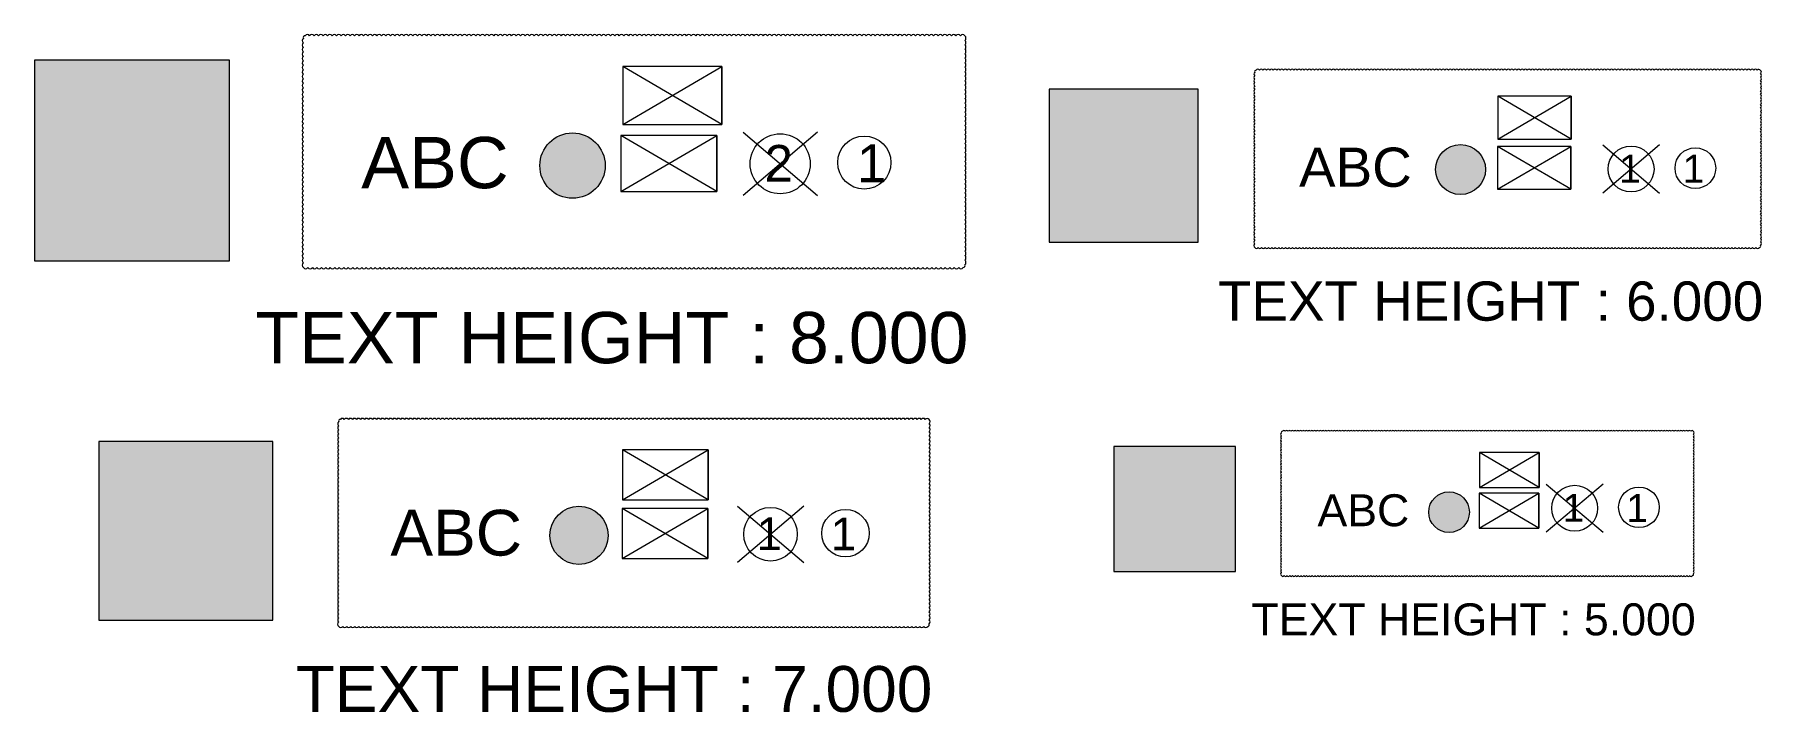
# Model space of a CAD drawing. Header units: inches. Extents: x -2907330 to 774627, y -12404360 to 10502691.
# Drawn here: x 7562.4 to 7832.4, y 250.5 to 356.6 of the extents above; entities that cross this region are included whole.
import ezdxf

# ---------------------------------------------------------------- set-up
doc = ezdxf.new("R2010")
doc.units = ezdxf.units.IN
doc.header["$MEASUREMENT"] = 0
doc.layers.add('CABLE SERVICE', color=7, linetype='Continuous', lineweight=0)
doc.styles.add('style1', font='arial.ttf', dxfattribs={"height": 2})

msp = doc.modelspace()

# ---------------------------------------------------------------- texts
at = {"layer": 'CABLE SERVICE', "style": 'style1'}
for s, height, p in [('2', 5.72, (7676.54, 333.58)), ('1', 5.91, (7690.99, 333.48)), ('1', 4.37, (7810.18, 333.41)), ('1', 4.37, (7820.13, 333.4)), ('1', 4.37, (7801.36, 280.34)), ('1', 4.37, (7811.31, 280.32)), ('1', 5.1, (7675.28, 275.91)), ('1', 5.1, (7686.89, 275.89))]:
    msp.add_text(s, height=height, dxfattribs=at).set_placement(p)
at = {"layer": 'CABLE SERVICE', "lineweight": 5, "attachment_point": 1, "style": 'style1'}
for s, width, gutter_width, insert, char_height in [('ABC', 31.0249, 14.04, (7613.47, 340.56), 8.027), ('ABC', 23.7254, 10.74, (7760.13, 338.89), 6.138), ('\\pxqc;TEXT HEIGHT : 6.000', 99.5984, 10.74, (7740.29, 317.94), 6.1381), ('\\pxqc;TEXT HEIGHT : 8.000', 130.2414, 14.04, (7587.54, 313.17), 8.0266), ('ABC', 19.3263, 8.75, (7763.01, 284.64), 5), ('ABC', 27.6937, 12.53, (7618.03, 282.21), 7.165), ('\\pxqc;TEXT HEIGHT : 5.000', 81.131, 8.75, (7746.86, 267.57), 5), ('\\pxqc;TEXT HEIGHT : 7.000', 116.257, 12.53, (7594.88, 257.76), 7.1648)]:
    msp.add_mtext_dynamic_manual_height_columns(s, width=width, gutter_width=gutter_width, heights=[0], dxfattribs=dict(at, insert=insert, char_height=char_height))

# ---------------------------------------------------------------- hatches: boundary and pattern name
at = {"lineweight": 0}
h = msp.add_hatch(color=3, dxfattribs=at)
h.dxf.hatch_style = 1
h.paths.add_polyline_path([(7592.88, 352.55), (7562.37, 352.55), (7562.37, 321.19), (7592.88, 321.19)])
h = msp.add_hatch(color=3, dxfattribs=at)
h.dxf.hatch_style = 1
h.paths.add_polyline_path([(7744.38, 348.05), (7721.05, 348.05), (7721.05, 324.07), (7744.38, 324.07)])
h = msp.add_hatch(color=5, dxfattribs=at)
h.dxf.hatch_style = 1
h.paths.add_polyline_path([(7641.4, 336.07, 1), (7651.62, 336.07, 1)])
h = msp.add_hatch(color=5, dxfattribs=at)
h.dxf.hatch_style = 1
h.paths.add_polyline_path([(7781.48, 335.46, 1), (7789.3, 335.46, 1)])
h = msp.add_hatch(color=3, dxfattribs=at)
h.dxf.hatch_style = 1
h.paths.add_polyline_path([(7599.65, 292.91), (7572.42, 292.91), (7572.42, 264.92), (7599.65, 264.92)])
h = msp.add_hatch(color=3, dxfattribs=at)
h.dxf.hatch_style = 1
h.paths.add_polyline_path([(7750.18, 292.1), (7731.18, 292.1), (7731.18, 272.57), (7750.18, 272.57)])
h = msp.add_hatch(color=5, dxfattribs=at)
h.dxf.hatch_style = 1
h.paths.add_polyline_path([(7780.41, 281.84, 1), (7786.78, 281.84, 1)])
h = msp.add_hatch(color=5, dxfattribs=at)
h.dxf.hatch_style = 1
h.paths.add_polyline_path([(7642.96, 278.21, 1), (7652.08, 278.21, 1)])

# ---------------------------------------------------------------- linework, layer by layer
at = {"lineweight": 5}
for points in [[(7604.42, 320.12, 0.520567), (7605.12, 320.12, 0.520567), (7605.82, 320.12, 0.520567), (7606.52, 320.12, 0.520567), (7607.23, 320.12, 0.520567), (7607.93, 320.12, 0.520567), (7608.63, 320.12, 0.520567), (7609.33, 320.12, 0.520567), (7610.03, 320.12, 0.520567), (7610.74, 320.12, 0.520567), (7611.44, 320.12, 0.520567), (7612.14, 320.12, 0.520567), (7612.84, 320.12, 0.520567), (7613.54, 320.12, 0.520567), (7614.25, 320.12, 0.520567), (7614.95, 320.12, 0.520567), (7615.65, 320.12, 0.520567), (7616.35, 320.12, 0.520567), (7617.05, 320.12, 0.520567), (7617.76, 320.12, 0.520567), (7618.46, 320.12, 0.520567), (7619.16, 320.12, 0.520567), (7619.86, 320.12, 0.520567), (7620.56, 320.12, 0.520567), (7621.27, 320.12, 0.520567), (7621.97, 320.12, 0.520567), (7622.67, 320.12, 0.520567), (7623.37, 320.12, 0.520567), (7624.07, 320.12, 0.520567), (7624.78, 320.12, 0.520567), (7625.48, 320.12, 0.520567), (7626.18, 320.12, 0.520567), (7626.88, 320.12, 0.520567), (7627.58, 320.12, 0.520567), (7628.29, 320.12, 0.520567), (7628.99, 320.12, 0.520567), (7629.69, 320.12, 0.520567), (7630.39, 320.12, 0.520567), (7631.09, 320.12, 0.520567), (7631.8, 320.12, 0.520567), (7632.5, 320.12, 0.520567), (7633.2, 320.12, 0.520567), (7633.9, 320.12, 0.520567), (7634.6, 320.12, 0.520567), (7635.31, 320.12, 0.520567), (7636.01, 320.12, 0.520567), (7636.71, 320.12, 0.520567), (7637.41, 320.12, 0.520567), (7638.11, 320.12, 0.520567), (7638.82, 320.12, 0.520567), (7639.52, 320.12, 0.520567), (7640.22, 320.12, 0.520567), (7640.92, 320.12, 0.520567), (7641.62, 320.12, 0.520567), (7642.32, 320.12, 0.520567), (7643.03, 320.12, 0.520567), (7643.73, 320.12, 0.520567), (7644.43, 320.12, 0.520567), (7645.13, 320.12, 0.520567), (7645.83, 320.12, 0.520567), (7646.54, 320.12, 0.520567), (7647.24, 320.12, 0.520567), (7647.94, 320.12, 0.520567), (7648.64, 320.12, 0.520567), (7649.34, 320.12, 0.520567), (7650.05, 320.12, 0.520567), (7650.75, 320.12, 0.520567), (7651.45, 320.12, 0.520567), (7652.15, 320.12, 0.520567), (7652.85, 320.12, 0.520567), (7653.56, 320.12, 0.520567), (7654.26, 320.12, 0.520567), (7654.96, 320.12, 0.520567), (7655.66, 320.12, 0.520567), (7656.36, 320.12, 0.520567), (7657.07, 320.12, 0.520567), (7657.77, 320.12, 0.520567), (7658.47, 320.12, 0.520567), (7659.17, 320.12, 0.520567), (7659.87, 320.12, 0.520567), (7660.58, 320.12, 0.520567), (7661.28, 320.12, 0.520567), (7661.98, 320.12, 0.520567), (7662.68, 320.12, 0.520567), (7663.38, 320.12, 0.520567), (7664.09, 320.12, 0.520567), (7664.79, 320.12, 0.520567), (7665.49, 320.12, 0.520567), (7666.19, 320.12, 0.520567), (7666.89, 320.12, 0.520567), (7667.6, 320.12, 0.520567), (7668.3, 320.12, 0.520567), (7669, 320.12, 0.520567), (7669.7, 320.12, 0.520567), (7670.4, 320.12, 0.520567), (7671.11, 320.12, 0.520567), (7671.81, 320.12, 0.520567), (7672.51, 320.12, 0.520567), (7673.21, 320.12, 0.520567), (7673.91, 320.12, 0.520567), (7674.62, 320.12, 0.520567), (7675.32, 320.12, 0.520567), (7676.02, 320.12, 0.520567), (7676.72, 320.12, 0.520567), (7677.42, 320.12, 0.520567), (7678.13, 320.12, 0.520567), (7678.83, 320.12, 0.520567), (7679.53, 320.12, 0.520567), (7680.23, 320.12, 0.520567), (7680.93, 320.12, 0.520567), (7681.64, 320.12, 0.520567), (7682.34, 320.12, 0.520567), (7683.04, 320.12, 0.520567), (7683.74, 320.12, 0.520567), (7684.44, 320.12, 0.520567), (7685.15, 320.12, 0.520567), (7685.85, 320.12, 0.520567), (7686.55, 320.12, 0.520567), (7687.25, 320.12, 0.520567), (7687.95, 320.12, 0.520567), (7688.66, 320.12, 0.520567), (7689.36, 320.12, 0.520567), (7690.06, 320.12, 0.520567), (7690.76, 320.12, 0.520567), (7691.46, 320.12, 0.520567), (7692.17, 320.12, 0.520567), (7692.87, 320.12, 0.520567), (7693.57, 320.12, 0.520567), (7694.27, 320.12, 0.520567), (7694.97, 320.12, 0.520567), (7695.68, 320.12, 0.520567), (7696.38, 320.12, 0.520567), (7697.08, 320.12, 0.520567), (7697.78, 320.12, 0.520567), (7698.48, 320.12, 0.520567), (7699.19, 320.12, 0.520567), (7699.89, 320.12, 0.520567), (7700.59, 320.12, 0.520567), (7701.29, 320.12, 0.520567), (7701.99, 320.12, 0.520567), (7702.7, 320.12, 0.520567), (7703.4, 320.12, 0.520567), (7704.1, 320.12, 0.520567), (7704.8, 320.12, 0.520567), (7705.5, 320.12, 0.520567), (7706.21, 320.12, 0.520567), (7706.91, 320.12, 0.520567), (7707.61, 320.12, 0.520567), (7707.86, 320.57, 0.520567), (7707.86, 321.28, 0.520567), (7707.86, 321.98, 0.520567), (7707.86, 322.68, 0.520567), (7707.86, 323.38, 0.520567), (7707.86, 324.08, 0.520567), (7707.86, 324.79, 0.520567), (7707.86, 325.49, 0.520567), (7707.86, 326.19, 0.520567), (7707.86, 326.89, 0.520567), (7707.86, 327.59, 0.520567), (7707.86, 328.3, 0.520567), (7707.86, 329, 0.520567), (7707.86, 329.7, 0.520567), (7707.86, 330.4, 0.520567), (7707.86, 331.1, 0.520567), (7707.86, 331.81, 0.520567), (7707.86, 332.51, 0.520567), (7707.86, 333.21, 0.520567), (7707.86, 333.91, 0.520567), (7707.86, 334.61, 0.520567), (7707.86, 335.32, 0.520567), (7707.86, 336.02, 0.520567), (7707.86, 336.72, 0.520567), (7707.86, 337.42, 0.520567), (7707.86, 338.12, 0.520567), (7707.86, 338.83, 0.520567), (7707.86, 339.53, 0.520567), (7707.86, 340.23, 0.520567), (7707.86, 340.93, 0.520567), (7707.86, 341.63, 0.520567), (7707.86, 342.34, 0.520567), (7707.86, 343.04, 0.520567), (7707.86, 343.74, 0.520567), (7707.86, 344.44, 0.520567), (7707.86, 345.14, 0.520567), (7707.86, 345.85, 0.520567), (7707.86, 346.55, 0.520567), (7707.86, 347.25, 0.520567), (7707.86, 347.95, 0.520567), (7707.86, 348.65, 0.520567), (7707.86, 349.36, 0.520567), (7707.86, 350.06, 0.520567), (7707.86, 350.76, 0.520567), (7707.86, 351.46, 0.520567), (7707.86, 352.16, 0.520567), (7707.86, 352.87, 0.520567), (7707.86, 353.57, 0.520567), (7707.86, 354.27, 0.520567), (7707.86, 354.97, 0.520567), (7707.86, 355.67, 0.520567), (7707.86, 356.38, 0.520567), (7707.19, 356.4, 0.520567), (7706.48, 356.4, 0.520567), (7705.78, 356.4, 0.520567), (7705.08, 356.4, 0.520567), (7704.38, 356.4, 0.520567), (7703.68, 356.4, 0.520567), (7702.97, 356.4, 0.520567), (7702.27, 356.4, 0.520567), (7701.57, 356.4, 0.520567), (7700.87, 356.4, 0.520567), (7700.17, 356.4, 0.520567), (7699.46, 356.4, 0.520567), (7698.76, 356.4, 0.520567), (7698.06, 356.4, 0.520567), (7697.36, 356.4, 0.520567), (7696.66, 356.4, 0.520567), (7695.95, 356.4, 0.520567), (7695.25, 356.4, 0.520567), (7694.55, 356.4, 0.520567), (7693.85, 356.4, 0.520567), (7693.15, 356.4, 0.520567), (7692.44, 356.4, 0.520567), (7691.74, 356.4, 0.520567), (7691.04, 356.4, 0.520567), (7690.34, 356.4, 0.520567), (7689.64, 356.4, 0.520567), (7688.93, 356.4, 0.520567), (7688.23, 356.4, 0.520567), (7687.53, 356.4, 0.520567), (7686.83, 356.4, 0.520567), (7686.13, 356.4, 0.520567), (7685.42, 356.4, 0.520567), (7684.72, 356.4, 0.520567), (7684.02, 356.4, 0.520567), (7683.32, 356.4, 0.520567), (7682.62, 356.4, 0.520567), (7681.91, 356.4, 0.520567), (7681.21, 356.4, 0.520567), (7680.51, 356.4, 0.520567), (7679.81, 356.4, 0.520567), (7679.11, 356.4, 0.520567), (7678.4, 356.4, 0.520567), (7677.7, 356.4, 0.520567), (7677, 356.4, 0.520567), (7676.3, 356.4, 0.520567), (7675.6, 356.4, 0.520567), (7674.89, 356.4, 0.520567), (7674.19, 356.4, 0.520567), (7673.49, 356.4, 0.520567), (7672.79, 356.4, 0.520567), (7672.09, 356.4, 0.520567), (7671.38, 356.4, 0.520567), (7670.68, 356.4, 0.520567), (7669.98, 356.4, 0.520567), (7669.28, 356.4, 0.520567), (7668.58, 356.4, 0.520567), (7667.87, 356.4, 0.520567), (7667.17, 356.4, 0.520567), (7666.47, 356.4, 0.520567), (7665.77, 356.4, 0.520567), (7665.07, 356.4, 0.520567), (7664.36, 356.4, 0.520567), (7663.66, 356.4, 0.520567), (7662.96, 356.4, 0.520567), (7662.26, 356.4, 0.520567), (7661.56, 356.4, 0.520567), (7660.85, 356.4, 0.520567), (7660.15, 356.4, 0.520567), (7659.45, 356.4, 0.520567), (7658.75, 356.4, 0.520567), (7658.05, 356.4, 0.520567), (7657.34, 356.4, 0.520567), (7656.64, 356.4, 0.520567), (7655.94, 356.4, 0.520567), (7655.24, 356.4, 0.520567), (7654.54, 356.4, 0.520567), (7653.83, 356.4, 0.520567), (7653.13, 356.4, 0.520567), (7652.43, 356.4, 0.520567), (7651.73, 356.4, 0.520567), (7651.03, 356.4, 0.520567), (7650.32, 356.4, 0.520567), (7649.62, 356.4, 0.520567), (7648.92, 356.4, 0.520567), (7648.22, 356.4, 0.520567), (7647.52, 356.4, 0.520567), (7646.81, 356.4, 0.520567), (7646.11, 356.4, 0.520567), (7645.41, 356.4, 0.520567), (7644.71, 356.4, 0.520567), (7644.01, 356.4, 0.520567), (7643.31, 356.4, 0.520567), (7642.6, 356.4, 0.520567), (7641.9, 356.4, 0.520567), (7641.2, 356.4, 0.520567), (7640.5, 356.4, 0.520567), (7639.8, 356.4, 0.520567), (7639.09, 356.4, 0.520567), (7638.39, 356.4, 0.520567), (7637.69, 356.4, 0.520567), (7636.99, 356.4, 0.520567), (7636.29, 356.4, 0.520567), (7635.58, 356.4, 0.520567), (7634.88, 356.4, 0.520567), (7634.18, 356.4, 0.520567), (7633.48, 356.4, 0.520567), (7632.78, 356.4, 0.520567), (7632.07, 356.4, 0.520567), (7631.37, 356.4, 0.520567), (7630.67, 356.4, 0.520567), (7629.97, 356.4, 0.520567), (7629.27, 356.4, 0.520567), (7628.56, 356.4, 0.520567), (7627.86, 356.4, 0.520567), (7627.16, 356.4, 0.520567), (7626.46, 356.4, 0.520567), (7625.76, 356.4, 0.520567), (7625.05, 356.4, 0.520567), (7624.35, 356.4, 0.520567), (7623.65, 356.4, 0.520567), (7622.95, 356.4, 0.520567), (7622.25, 356.4, 0.520567), (7621.54, 356.4, 0.520567), (7620.84, 356.4, 0.520567), (7620.14, 356.4, 0.520567), (7619.44, 356.4, 0.520567), (7618.74, 356.4, 0.520567), (7618.03, 356.4, 0.520567), (7617.33, 356.4, 0.520567), (7616.63, 356.4, 0.520567), (7615.93, 356.4, 0.520567), (7615.23, 356.4, 0.520567), (7614.52, 356.4, 0.520567), (7613.82, 356.4, 0.520567), (7613.12, 356.4, 0.520567), (7612.42, 356.4, 0.520567), (7611.72, 356.4, 0.520567), (7611.01, 356.4, 0.520567), (7610.31, 356.4, 0.520567), (7609.61, 356.4, 0.520567), (7608.91, 356.4, 0.520567), (7608.21, 356.4, 0.520567), (7607.5, 356.4, 0.520567), (7606.8, 356.4, 0.520567), (7606.1, 356.4, 0.520567), (7605.4, 356.4, 0.520567), (7604.7, 356.4, 0.520567), (7604.42, 355.98, 0.520567), (7604.42, 355.28, 0.520567), (7604.42, 354.58, 0.520567), (7604.42, 353.87, 0.520567), (7604.42, 353.17, 0.520567), (7604.42, 352.47, 0.520567), (7604.42, 351.77, 0.520567), (7604.42, 351.07, 0.520567), (7604.42, 350.36, 0.520567), (7604.42, 349.66, 0.520567), (7604.42, 348.96, 0.520567), (7604.42, 348.26, 0.520567), (7604.42, 347.56, 0.520567), (7604.42, 346.85, 0.520567), (7604.42, 346.15, 0.520567), (7604.42, 345.45, 0.520567), (7604.42, 344.75, 0.520567), (7604.42, 344.05, 0.520567), (7604.42, 343.34, 0.520567), (7604.42, 342.64, 0.520567), (7604.42, 341.94, 0.520567), (7604.42, 341.24, 0.520567), (7604.42, 340.54, 0.520567), (7604.42, 339.83, 0.520567), (7604.42, 339.13, 0.520567), (7604.42, 338.43, 0.520567), (7604.42, 337.73, 0.520567), (7604.42, 337.03, 0.520567), (7604.42, 336.32, 0.520567), (7604.42, 335.62, 0.520567), (7604.42, 334.92, 0.520567), (7604.42, 334.22, 0.520567), (7604.42, 333.52, 0.520567), (7604.42, 332.81, 0.520567), (7604.42, 332.11, 0.520567), (7604.42, 331.41, 0.520567), (7604.42, 330.71, 0.520567), (7604.42, 330.01, 0.520567), (7604.42, 329.3, 0.520567), (7604.42, 328.6, 0.520567), (7604.42, 327.9, 0.520567), (7604.42, 327.2, 0.520567), (7604.42, 326.5, 0.520567), (7604.42, 325.79, 0.520567), (7604.42, 325.09, 0.520567), (7604.42, 324.39, 0.520567), (7604.42, 323.69, 0.520567), (7604.42, 322.99, 0.520567), (7604.42, 322.28, 0.520567), (7604.42, 321.58, 0.520567), (7604.42, 320.88, 0.520567)], [(7753.2, 323.26, 0.520567), (7753.74, 323.26, 0.520567), (7754.28, 323.26, 0.520567), (7754.81, 323.26, 0.520567), (7755.35, 323.26, 0.520567), (7755.89, 323.26, 0.520567), (7756.42, 323.26, 0.520567), (7756.96, 323.26, 0.520567), (7757.5, 323.26, 0.520567), (7758.03, 323.26, 0.520567), (7758.57, 323.26, 0.520567), (7759.11, 323.26, 0.520567), (7759.65, 323.26, 0.520567), (7760.18, 323.26, 0.520567), (7760.72, 323.26, 0.520567), (7761.26, 323.26, 0.520567), (7761.79, 323.26, 0.520567), (7762.33, 323.26, 0.520567), (7762.87, 323.26, 0.520567), (7763.4, 323.26, 0.520567), (7763.94, 323.26, 0.520567), (7764.48, 323.26, 0.520567), (7765.01, 323.26, 0.520567), (7765.55, 323.26, 0.520567), (7766.09, 323.26, 0.520567), (7766.62, 323.26, 0.520567), (7767.16, 323.26, 0.520567), (7767.7, 323.26, 0.520567), (7768.23, 323.26, 0.520567), (7768.77, 323.26, 0.520567), (7769.31, 323.26, 0.520567), (7769.85, 323.26, 0.520567), (7770.38, 323.26, 0.520567), (7770.92, 323.26, 0.520567), (7771.46, 323.26, 0.520567), (7771.99, 323.26, 0.520567), (7772.53, 323.26, 0.520567), (7773.07, 323.26, 0.520567), (7773.6, 323.26, 0.520567), (7774.14, 323.26, 0.520567), (7774.68, 323.26, 0.520567), (7775.21, 323.26, 0.520567), (7775.75, 323.26, 0.520567), (7776.29, 323.26, 0.520567), (7776.82, 323.26, 0.520567), (7777.36, 323.26, 0.520567), (7777.9, 323.26, 0.520567), (7778.43, 323.26, 0.520567), (7778.97, 323.26, 0.520567), (7779.51, 323.26, 0.520567), (7780.04, 323.26, 0.520567), (7780.58, 323.26, 0.520567), (7781.12, 323.26, 0.520567), (7781.66, 323.26, 0.520567), (7782.19, 323.26, 0.520567), (7782.73, 323.26, 0.520567), (7783.27, 323.26, 0.520567), (7783.8, 323.26, 0.520567), (7784.34, 323.26, 0.520567), (7784.88, 323.26, 0.520567), (7785.41, 323.26, 0.520567), (7785.95, 323.26, 0.520567), (7786.49, 323.26, 0.520567), (7787.02, 323.26, 0.520567), (7787.56, 323.26, 0.520567), (7788.1, 323.26, 0.520567), (7788.63, 323.26, 0.520567), (7789.17, 323.26, 0.520567), (7789.71, 323.26, 0.520567), (7790.24, 323.26, 0.520567), (7790.78, 323.26, 0.520567), (7791.32, 323.26, 0.520567), (7791.85, 323.26, 0.520567), (7792.39, 323.26, 0.520567), (7792.93, 323.26, 0.520567), (7793.47, 323.26, 0.520567), (7794, 323.26, 0.520567), (7794.54, 323.26, 0.520567), (7795.08, 323.26, 0.520567), (7795.61, 323.26, 0.520567), (7796.15, 323.26, 0.520567), (7796.69, 323.26, 0.520567), (7797.22, 323.26, 0.520567), (7797.76, 323.26, 0.520567), (7798.3, 323.26, 0.520567), (7798.83, 323.26, 0.520567), (7799.37, 323.26, 0.520567), (7799.91, 323.26, 0.520567), (7800.44, 323.26, 0.520567), (7800.98, 323.26, 0.520567), (7801.52, 323.26, 0.520567), (7802.05, 323.26, 0.520567), (7802.59, 323.26, 0.520567), (7803.13, 323.26, 0.520567), (7803.67, 323.26, 0.520567), (7804.2, 323.26, 0.520567), (7804.74, 323.26, 0.520567), (7805.28, 323.26, 0.520567), (7805.81, 323.26, 0.520567), (7806.35, 323.26, 0.520567), (7806.89, 323.26, 0.520567), (7807.42, 323.26, 0.520567), (7807.96, 323.26, 0.520567), (7808.5, 323.26, 0.520567), (7809.03, 323.26, 0.520567), (7809.57, 323.26, 0.520567), (7810.11, 323.26, 0.520567), (7810.64, 323.26, 0.520567), (7811.18, 323.26, 0.520567), (7811.72, 323.26, 0.520567), (7812.25, 323.26, 0.520567), (7812.79, 323.26, 0.520567), (7813.33, 323.26, 0.520567), (7813.86, 323.26, 0.520567), (7814.4, 323.26, 0.520567), (7814.94, 323.26, 0.520567), (7815.48, 323.26, 0.520567), (7816.01, 323.26, 0.520567), (7816.55, 323.26, 0.520567), (7817.09, 323.26, 0.520567), (7817.62, 323.26, 0.520567), (7818.16, 323.26, 0.520567), (7818.7, 323.26, 0.520567), (7819.23, 323.26, 0.520567), (7819.77, 323.26, 0.520567), (7820.31, 323.26, 0.520567), (7820.84, 323.26, 0.520567), (7821.38, 323.26, 0.520567), (7821.92, 323.26, 0.520567), (7822.45, 323.26, 0.520567), (7822.99, 323.26, 0.520567), (7823.53, 323.26, 0.520567), (7824.06, 323.26, 0.520567), (7824.6, 323.26, 0.520567), (7825.14, 323.26, 0.520567), (7825.68, 323.26, 0.520567), (7826.21, 323.26, 0.520567), (7826.75, 323.26, 0.520567), (7827.29, 323.26, 0.520567), (7827.82, 323.26, 0.520567), (7828.36, 323.26, 0.520567), (7828.9, 323.26, 0.520567), (7829.43, 323.26, 0.520567), (7829.97, 323.26, 0.520567), (7830.51, 323.26, 0.520567), (7831.04, 323.26, 0.520567), (7831.58, 323.26, 0.520567), (7832.12, 323.26, 0.520567), (7832.31, 323.6, 0.520567), (7832.31, 324.14, 0.520567), (7832.31, 324.68, 0.520567), (7832.31, 325.21, 0.520567), (7832.31, 325.75, 0.520567), (7832.31, 326.29, 0.520567), (7832.31, 326.83, 0.520567), (7832.31, 327.36, 0.520567), (7832.31, 327.9, 0.520567), (7832.31, 328.44, 0.520567), (7832.31, 328.97, 0.520567), (7832.31, 329.51, 0.520567), (7832.31, 330.05, 0.520567), (7832.31, 330.58, 0.520567), (7832.31, 331.12, 0.520567), (7832.31, 331.66, 0.520567), (7832.31, 332.19, 0.520567), (7832.31, 332.73, 0.520567), (7832.31, 333.27, 0.520567), (7832.31, 333.8, 0.520567), (7832.31, 334.34, 0.520567), (7832.31, 334.88, 0.520567), (7832.31, 335.41, 0.520567), (7832.31, 335.95, 0.520567), (7832.31, 336.49, 0.520567), (7832.31, 337.02, 0.520567), (7832.31, 337.56, 0.520567), (7832.31, 338.1, 0.520567), (7832.31, 338.64, 0.520567), (7832.31, 339.17, 0.520567), (7832.31, 339.71, 0.520567), (7832.31, 340.25, 0.520567), (7832.31, 340.78, 0.520567), (7832.31, 341.32, 0.520567), (7832.31, 341.86, 0.520567), (7832.31, 342.39, 0.520567), (7832.31, 342.93, 0.520567), (7832.31, 343.47, 0.520567), (7832.31, 344, 0.520567), (7832.31, 344.54, 0.520567), (7832.31, 345.08, 0.520567), (7832.31, 345.61, 0.520567), (7832.31, 346.15, 0.520567), (7832.31, 346.69, 0.520567), (7832.31, 347.22, 0.520567), (7832.31, 347.76, 0.520567), (7832.31, 348.3, 0.520567), (7832.31, 348.83, 0.520567), (7832.31, 349.37, 0.520567), (7832.31, 349.91, 0.520567), (7832.31, 350.45, 0.520567), (7832.31, 350.98, 0.520567), (7831.79, 351, 0.520567), (7831.26, 351, 0.520567), (7830.72, 351, 0.520567), (7830.18, 351, 0.520567), (7829.65, 351, 0.520567), (7829.11, 351, 0.520567), (7828.57, 351, 0.520567), (7828.03, 351, 0.520567), (7827.5, 351, 0.520567), (7826.96, 351, 0.520567), (7826.42, 351, 0.520567), (7825.89, 351, 0.520567), (7825.35, 351, 0.520567), (7824.81, 351, 0.520567), (7824.28, 351, 0.520567), (7823.74, 351, 0.520567), (7823.2, 351, 0.520567), (7822.67, 351, 0.520567), (7822.13, 351, 0.520567), (7821.59, 351, 0.520567), (7821.06, 351, 0.520567), (7820.52, 351, 0.520567), (7819.98, 351, 0.520567), (7819.45, 351, 0.520567), (7818.91, 351, 0.520567), (7818.37, 351, 0.520567), (7817.84, 351, 0.520567), (7817.3, 351, 0.520567), (7816.76, 351, 0.520567), (7816.22, 351, 0.520567), (7815.69, 351, 0.520567), (7815.15, 351, 0.520567), (7814.61, 351, 0.520567), (7814.08, 351, 0.520567), (7813.54, 351, 0.520567), (7813, 351, 0.520567), (7812.47, 351, 0.520567), (7811.93, 351, 0.520567), (7811.39, 351, 0.520567), (7810.86, 351, 0.520567), (7810.32, 351, 0.520567), (7809.78, 351, 0.520567), (7809.25, 351, 0.520567), (7808.71, 351, 0.520567), (7808.17, 351, 0.520567), (7807.64, 351, 0.520567), (7807.1, 351, 0.520567), (7806.56, 351, 0.520567), (7806.03, 351, 0.520567), (7805.49, 351, 0.520567), (7804.95, 351, 0.520567), (7804.41, 351, 0.520567), (7803.88, 351, 0.520567), (7803.34, 351, 0.520567), (7802.8, 351, 0.520567), (7802.27, 351, 0.520567), (7801.73, 351, 0.520567), (7801.19, 351, 0.520567), (7800.66, 351, 0.520567), (7800.12, 351, 0.520567), (7799.58, 351, 0.520567), (7799.05, 351, 0.520567), (7798.51, 351, 0.520567), (7797.97, 351, 0.520567), (7797.44, 351, 0.520567), (7796.9, 351, 0.520567), (7796.36, 351, 0.520567), (7795.83, 351, 0.520567), (7795.29, 351, 0.520567), (7794.75, 351, 0.520567), (7794.21, 351, 0.520567), (7793.68, 351, 0.520567), (7793.14, 351, 0.520567), (7792.6, 351, 0.520567), (7792.07, 351, 0.520567), (7791.53, 351, 0.520567), (7790.99, 351, 0.520567), (7790.46, 351, 0.520567), (7789.92, 351, 0.520567), (7789.38, 351, 0.520567), (7788.85, 351, 0.520567), (7788.31, 351, 0.520567), (7787.77, 351, 0.520567), (7787.24, 351, 0.520567), (7786.7, 351, 0.520567), (7786.16, 351, 0.520567), (7785.63, 351, 0.520567), (7785.09, 351, 0.520567), (7784.55, 351, 0.520567), (7784.02, 351, 0.520567), (7783.48, 351, 0.520567), (7782.94, 351, 0.520567), (7782.4, 351, 0.520567), (7781.87, 351, 0.520567), (7781.33, 351, 0.520567), (7780.79, 351, 0.520567), (7780.26, 351, 0.520567), (7779.72, 351, 0.520567), (7779.18, 351, 0.520567), (7778.65, 351, 0.520567), (7778.11, 351, 0.520567), (7777.57, 351, 0.520567), (7777.04, 351, 0.520567), (7776.5, 351, 0.520567), (7775.96, 351, 0.520567), (7775.43, 351, 0.520567), (7774.89, 351, 0.520567), (7774.35, 351, 0.520567), (7773.82, 351, 0.520567), (7773.28, 351, 0.520567), (7772.74, 351, 0.520567), (7772.21, 351, 0.520567), (7771.67, 351, 0.520567), (7771.13, 351, 0.520567), (7770.59, 351, 0.520567), (7770.06, 351, 0.520567), (7769.52, 351, 0.520567), (7768.98, 351, 0.520567), (7768.45, 351, 0.520567), (7767.91, 351, 0.520567), (7767.37, 351, 0.520567), (7766.84, 351, 0.520567), (7766.3, 351, 0.520567), (7765.76, 351, 0.520567), (7765.23, 351, 0.520567), (7764.69, 351, 0.520567), (7764.15, 351, 0.520567), (7763.62, 351, 0.520567), (7763.08, 351, 0.520567), (7762.54, 351, 0.520567), (7762.01, 351, 0.520567), (7761.47, 351, 0.520567), (7760.93, 351, 0.520567), (7760.39, 351, 0.520567), (7759.86, 351, 0.520567), (7759.32, 351, 0.520567), (7758.78, 351, 0.520567), (7758.25, 351, 0.520567), (7757.71, 351, 0.520567), (7757.17, 351, 0.520567), (7756.64, 351, 0.520567), (7756.1, 351, 0.520567), (7755.56, 351, 0.520567), (7755.03, 351, 0.520567), (7754.49, 351, 0.520567), (7753.95, 351, 0.520567), (7753.42, 351, 0.520567), (7753.2, 350.68, 0.520567), (7753.2, 350.14, 0.520567), (7753.2, 349.61, 0.520567), (7753.2, 349.07, 0.520567), (7753.2, 348.53, 0.520567), (7753.2, 348, 0.520567), (7753.2, 347.46, 0.520567), (7753.2, 346.92, 0.520567), (7753.2, 346.38, 0.520567), (7753.2, 345.85, 0.520567), (7753.2, 345.31, 0.520567), (7753.2, 344.77, 0.520567), (7753.2, 344.24, 0.520567), (7753.2, 343.7, 0.520567), (7753.2, 343.16, 0.520567), (7753.2, 342.63, 0.520567), (7753.2, 342.09, 0.520567), (7753.2, 341.55, 0.520567), (7753.2, 341.02, 0.520567), (7753.2, 340.48, 0.520567), (7753.2, 339.94, 0.520567), (7753.2, 339.41, 0.520567), (7753.2, 338.87, 0.520567), (7753.2, 338.33, 0.520567), (7753.2, 337.8, 0.520567), (7753.2, 337.26, 0.520567), (7753.2, 336.72, 0.520567), (7753.2, 336.19, 0.520567), (7753.2, 335.65, 0.520567), (7753.2, 335.11, 0.520567), (7753.2, 334.57, 0.520567), (7753.2, 334.04, 0.520567), (7753.2, 333.5, 0.520567), (7753.2, 332.96, 0.520567), (7753.2, 332.43, 0.520567), (7753.2, 331.89, 0.520567), (7753.2, 331.35, 0.520567), (7753.2, 330.82, 0.520567), (7753.2, 330.28, 0.520567), (7753.2, 329.74, 0.520567), (7753.2, 329.21, 0.520567), (7753.2, 328.67, 0.520567), (7753.2, 328.13, 0.520567), (7753.2, 327.6, 0.520567), (7753.2, 327.06, 0.520567), (7753.2, 326.52, 0.520567), (7753.2, 325.99, 0.520567), (7753.2, 325.45, 0.520567), (7753.2, 324.91, 0.520567), (7753.2, 324.37, 0.520567), (7753.2, 323.84, 0.520567)], [(7609.95, 263.97, 0.520567), (7610.57, 263.97, 0.520567), (7611.2, 263.97, 0.520567), (7611.83, 263.97, 0.520567), (7612.45, 263.97, 0.520567), (7613.08, 263.97, 0.520567), (7613.71, 263.97, 0.520567), (7614.33, 263.97, 0.520567), (7614.96, 263.97, 0.520567), (7615.59, 263.97, 0.520567), (7616.21, 263.97, 0.520567), (7616.84, 263.97, 0.520567), (7617.47, 263.97, 0.520567), (7618.09, 263.97, 0.520567), (7618.72, 263.97, 0.520567), (7619.35, 263.97, 0.520567), (7619.97, 263.97, 0.520567), (7620.6, 263.97, 0.520567), (7621.23, 263.97, 0.520567), (7621.85, 263.97, 0.520567), (7622.48, 263.97, 0.520567), (7623.11, 263.97, 0.520567), (7623.73, 263.97, 0.520567), (7624.36, 263.97, 0.520567), (7624.99, 263.97, 0.520567), (7625.61, 263.97, 0.520567), (7626.24, 263.97, 0.520567), (7626.87, 263.97, 0.520567), (7627.49, 263.97, 0.520567), (7628.12, 263.97, 0.520567), (7628.75, 263.97, 0.520567), (7629.37, 263.97, 0.520567), (7630, 263.97, 0.520567), (7630.63, 263.97, 0.520567), (7631.25, 263.97, 0.520567), (7631.88, 263.97, 0.520567), (7632.51, 263.97, 0.520567), (7633.13, 263.97, 0.520567), (7633.76, 263.97, 0.520567), (7634.39, 263.97, 0.520567), (7635.01, 263.97, 0.520567), (7635.64, 263.97, 0.520567), (7636.27, 263.97, 0.520567), (7636.89, 263.97, 0.520567), (7637.52, 263.97, 0.520567), (7638.15, 263.97, 0.520567), (7638.77, 263.97, 0.520567), (7639.4, 263.97, 0.520567), (7640.03, 263.97, 0.520567), (7640.65, 263.97, 0.520567), (7641.28, 263.97, 0.520567), (7641.9, 263.97, 0.520567), (7642.53, 263.97, 0.520567), (7643.16, 263.97, 0.520567), (7643.78, 263.97, 0.520567), (7644.41, 263.97, 0.520567), (7645.04, 263.97, 0.520567), (7645.66, 263.97, 0.520567), (7646.29, 263.97, 0.520567), (7646.92, 263.97, 0.520567), (7647.54, 263.97, 0.520567), (7648.17, 263.97, 0.520567), (7648.8, 263.97, 0.520567), (7649.42, 263.97, 0.520567), (7650.05, 263.97, 0.520567), (7650.68, 263.97, 0.520567), (7651.3, 263.97, 0.520567), (7651.93, 263.97, 0.520567), (7652.56, 263.97, 0.520567), (7653.18, 263.97, 0.520567), (7653.81, 263.97, 0.520567), (7654.44, 263.97, 0.520567), (7655.06, 263.97, 0.520567), (7655.69, 263.97, 0.520567), (7656.32, 263.97, 0.520567), (7656.94, 263.97, 0.520567), (7657.57, 263.97, 0.520567), (7658.2, 263.97, 0.520567), (7658.82, 263.97, 0.520567), (7659.45, 263.97, 0.520567), (7660.08, 263.97, 0.520567), (7660.7, 263.97, 0.520567), (7661.33, 263.97, 0.520567), (7661.96, 263.97, 0.520567), (7662.58, 263.97, 0.520567), (7663.21, 263.97, 0.520567), (7663.84, 263.97, 0.520567), (7664.46, 263.97, 0.520567), (7665.09, 263.97, 0.520567), (7665.72, 263.97, 0.520567), (7666.34, 263.97, 0.520567), (7666.97, 263.97, 0.520567), (7667.6, 263.97, 0.520567), (7668.22, 263.97, 0.520567), (7668.85, 263.97, 0.520567), (7669.48, 263.97, 0.520567), (7670.1, 263.97, 0.520567), (7670.73, 263.97, 0.520567), (7671.36, 263.97, 0.520567), (7671.98, 263.97, 0.520567), (7672.61, 263.97, 0.520567), (7673.24, 263.97, 0.520567), (7673.86, 263.97, 0.520567), (7674.49, 263.97, 0.520567), (7675.12, 263.97, 0.520567), (7675.74, 263.97, 0.520567), (7676.37, 263.97, 0.520567), (7677, 263.97, 0.520567), (7677.62, 263.97, 0.520567), (7678.25, 263.97, 0.520567), (7678.88, 263.97, 0.520567), (7679.5, 263.97, 0.520567), (7680.13, 263.97, 0.520567), (7680.75, 263.97, 0.520567), (7681.38, 263.97, 0.520567), (7682.01, 263.97, 0.520567), (7682.63, 263.97, 0.520567), (7683.26, 263.97, 0.520567), (7683.89, 263.97, 0.520567), (7684.51, 263.97, 0.520567), (7685.14, 263.97, 0.520567), (7685.77, 263.97, 0.520567), (7686.39, 263.97, 0.520567), (7687.02, 263.97, 0.520567), (7687.65, 263.97, 0.520567), (7688.27, 263.97, 0.520567), (7688.9, 263.97, 0.520567), (7689.53, 263.97, 0.520567), (7690.15, 263.97, 0.520567), (7690.78, 263.97, 0.520567), (7691.41, 263.97, 0.520567), (7692.03, 263.97, 0.520567), (7692.66, 263.97, 0.520567), (7693.29, 263.97, 0.520567), (7693.91, 263.97, 0.520567), (7694.54, 263.97, 0.520567), (7695.17, 263.97, 0.520567), (7695.79, 263.97, 0.520567), (7696.42, 263.97, 0.520567), (7697.05, 263.97, 0.520567), (7697.67, 263.97, 0.520567), (7698.3, 263.97, 0.520567), (7698.93, 263.97, 0.520567), (7699.55, 263.97, 0.520567), (7700.18, 263.97, 0.520567), (7700.81, 263.97, 0.520567), (7701.43, 263.97, 0.520567), (7702.06, 263.97, 0.520567), (7702.28, 264.37, 0.520567), (7702.28, 265, 0.520567), (7702.28, 265.63, 0.520567), (7702.28, 266.25, 0.520567), (7702.28, 266.88, 0.520567), (7702.28, 267.51, 0.520567), (7702.28, 268.13, 0.520567), (7702.28, 268.76, 0.520567), (7702.28, 269.39, 0.520567), (7702.28, 270.01, 0.520567), (7702.28, 270.64, 0.520567), (7702.28, 271.27, 0.520567), (7702.28, 271.89, 0.520567), (7702.28, 272.52, 0.520567), (7702.28, 273.15, 0.520567), (7702.28, 273.77, 0.520567), (7702.28, 274.4, 0.520567), (7702.28, 275.03, 0.520567), (7702.28, 275.65, 0.520567), (7702.28, 276.28, 0.520567), (7702.28, 276.91, 0.520567), (7702.28, 277.53, 0.520567), (7702.28, 278.16, 0.520567), (7702.28, 278.79, 0.520567), (7702.28, 279.41, 0.520567), (7702.28, 280.04, 0.520567), (7702.28, 280.67, 0.520567), (7702.28, 281.29, 0.520567), (7702.28, 281.92, 0.520567), (7702.28, 282.55, 0.520567), (7702.28, 283.17, 0.520567), (7702.28, 283.8, 0.520567), (7702.28, 284.43, 0.520567), (7702.28, 285.05, 0.520567), (7702.28, 285.68, 0.520567), (7702.28, 286.31, 0.520567), (7702.28, 286.93, 0.520567), (7702.28, 287.56, 0.520567), (7702.28, 288.19, 0.520567), (7702.28, 288.81, 0.520567), (7702.28, 289.44, 0.520567), (7702.28, 290.07, 0.520567), (7702.28, 290.69, 0.520567), (7702.28, 291.32, 0.520567), (7702.28, 291.95, 0.520567), (7702.28, 292.57, 0.520567), (7702.28, 293.2, 0.520567), (7702.28, 293.83, 0.520567), (7702.28, 294.45, 0.520567), (7702.28, 295.08, 0.520567), (7702.28, 295.71, 0.520567), (7702.28, 296.33, 0.520567), (7701.68, 296.36, 0.520567), (7701.05, 296.36, 0.520567), (7700.43, 296.36, 0.520567), (7699.8, 296.36, 0.520567), (7699.17, 296.36, 0.520567), (7698.55, 296.36, 0.520567), (7697.92, 296.36, 0.520567), (7697.3, 296.36, 0.520567), (7696.67, 296.36, 0.520567), (7696.04, 296.36, 0.520567), (7695.42, 296.36, 0.520567), (7694.79, 296.36, 0.520567), (7694.16, 296.36, 0.520567), (7693.54, 296.36, 0.520567), (7692.91, 296.36, 0.520567), (7692.28, 296.36, 0.520567), (7691.66, 296.36, 0.520567), (7691.03, 296.36, 0.520567), (7690.4, 296.36, 0.520567), (7689.78, 296.36, 0.520567), (7689.15, 296.36, 0.520567), (7688.52, 296.36, 0.520567), (7687.9, 296.36, 0.520567), (7687.27, 296.36, 0.520567), (7686.64, 296.36, 0.520567), (7686.02, 296.36, 0.520567), (7685.39, 296.36, 0.520567), (7684.76, 296.36, 0.520567), (7684.14, 296.36, 0.520567), (7683.51, 296.36, 0.520567), (7682.88, 296.36, 0.520567), (7682.26, 296.36, 0.520567), (7681.63, 296.36, 0.520567), (7681, 296.36, 0.520567), (7680.38, 296.36, 0.520567), (7679.75, 296.36, 0.520567), (7679.12, 296.36, 0.520567), (7678.5, 296.36, 0.520567), (7677.87, 296.36, 0.520567), (7677.24, 296.36, 0.520567), (7676.62, 296.36, 0.520567), (7675.99, 296.36, 0.520567), (7675.36, 296.36, 0.520567), (7674.74, 296.36, 0.520567), (7674.11, 296.36, 0.520567), (7673.48, 296.36, 0.520567), (7672.86, 296.36, 0.520567), (7672.23, 296.36, 0.520567), (7671.6, 296.36, 0.520567), (7670.98, 296.36, 0.520567), (7670.35, 296.36, 0.520567), (7669.72, 296.36, 0.520567), (7669.1, 296.36, 0.520567), (7668.47, 296.36, 0.520567), (7667.84, 296.36, 0.520567), (7667.22, 296.36, 0.520567), (7666.59, 296.36, 0.520567), (7665.96, 296.36, 0.520567), (7665.34, 296.36, 0.520567), (7664.71, 296.36, 0.520567), (7664.08, 296.36, 0.520567), (7663.46, 296.36, 0.520567), (7662.83, 296.36, 0.520567), (7662.2, 296.36, 0.520567), (7661.58, 296.36, 0.520567), (7660.95, 296.36, 0.520567), (7660.32, 296.36, 0.520567), (7659.7, 296.36, 0.520567), (7659.07, 296.36, 0.520567), (7658.45, 296.36, 0.520567), (7657.82, 296.36, 0.520567), (7657.19, 296.36, 0.520567), (7656.57, 296.36, 0.520567), (7655.94, 296.36, 0.520567), (7655.31, 296.36, 0.520567), (7654.69, 296.36, 0.520567), (7654.06, 296.36, 0.520567), (7653.43, 296.36, 0.520567), (7652.81, 296.36, 0.520567), (7652.18, 296.36, 0.520567), (7651.55, 296.36, 0.520567), (7650.93, 296.36, 0.520567), (7650.3, 296.36, 0.520567), (7649.67, 296.36, 0.520567), (7649.05, 296.36, 0.520567), (7648.42, 296.36, 0.520567), (7647.79, 296.36, 0.520567), (7647.17, 296.36, 0.520567), (7646.54, 296.36, 0.520567), (7645.91, 296.36, 0.520567), (7645.29, 296.36, 0.520567), (7644.66, 296.36, 0.520567), (7644.03, 296.36, 0.520567), (7643.41, 296.36, 0.520567), (7642.78, 296.36, 0.520567), (7642.15, 296.36, 0.520567), (7641.53, 296.36, 0.520567), (7640.9, 296.36, 0.520567), (7640.27, 296.36, 0.520567), (7639.65, 296.36, 0.520567), (7639.02, 296.36, 0.520567), (7638.39, 296.36, 0.520567), (7637.77, 296.36, 0.520567), (7637.14, 296.36, 0.520567), (7636.51, 296.36, 0.520567), (7635.89, 296.36, 0.520567), (7635.26, 296.36, 0.520567), (7634.63, 296.36, 0.520567), (7634.01, 296.36, 0.520567), (7633.38, 296.36, 0.520567), (7632.75, 296.36, 0.520567), (7632.13, 296.36, 0.520567), (7631.5, 296.36, 0.520567), (7630.87, 296.36, 0.520567), (7630.25, 296.36, 0.520567), (7629.62, 296.36, 0.520567), (7628.99, 296.36, 0.520567), (7628.37, 296.36, 0.520567), (7627.74, 296.36, 0.520567), (7627.11, 296.36, 0.520567), (7626.49, 296.36, 0.520567), (7625.86, 296.36, 0.520567), (7625.23, 296.36, 0.520567), (7624.61, 296.36, 0.520567), (7623.98, 296.36, 0.520567), (7623.35, 296.36, 0.520567), (7622.73, 296.36, 0.520567), (7622.1, 296.36, 0.520567), (7621.47, 296.36, 0.520567), (7620.85, 296.36, 0.520567), (7620.22, 296.36, 0.520567), (7619.59, 296.36, 0.520567), (7618.97, 296.36, 0.520567), (7618.34, 296.36, 0.520567), (7617.72, 296.36, 0.520567), (7617.09, 296.36, 0.520567), (7616.46, 296.36, 0.520567), (7615.84, 296.36, 0.520567), (7615.21, 296.36, 0.520567), (7614.58, 296.36, 0.520567), (7613.96, 296.36, 0.520567), (7613.33, 296.36, 0.520567), (7612.7, 296.36, 0.520567), (7612.08, 296.36, 0.520567), (7611.45, 296.36, 0.520567), (7610.82, 296.36, 0.520567), (7610.2, 296.36, 0.520567), (7609.95, 295.98, 0.520567), (7609.95, 295.35, 0.520567), (7609.95, 294.73, 0.520567), (7609.95, 294.1, 0.520567), (7609.95, 293.47, 0.520567), (7609.95, 292.85, 0.520567), (7609.95, 292.22, 0.520567), (7609.95, 291.59, 0.520567), (7609.95, 290.97, 0.520567), (7609.95, 290.34, 0.520567), (7609.95, 289.71, 0.520567), (7609.95, 289.09, 0.520567), (7609.95, 288.46, 0.520567), (7609.95, 287.83, 0.520567), (7609.95, 287.21, 0.520567), (7609.95, 286.58, 0.520567), (7609.95, 285.95, 0.520567), (7609.95, 285.33, 0.520567), (7609.95, 284.7, 0.520567), (7609.95, 284.07, 0.520567), (7609.95, 283.45, 0.520567), (7609.95, 282.82, 0.520567), (7609.95, 282.19, 0.520567), (7609.95, 281.57, 0.520567), (7609.95, 280.94, 0.520567), (7609.95, 280.31, 0.520567), (7609.95, 279.69, 0.520567), (7609.95, 279.06, 0.520567), (7609.95, 278.43, 0.520567), (7609.95, 277.81, 0.520567), (7609.95, 277.18, 0.520567), (7609.95, 276.55, 0.520567), (7609.95, 275.93, 0.520567), (7609.95, 275.3, 0.520567), (7609.95, 274.67, 0.520567), (7609.95, 274.05, 0.520567), (7609.95, 273.42, 0.520567), (7609.95, 272.79, 0.520567), (7609.95, 272.17, 0.520567), (7609.95, 271.54, 0.520567), (7609.95, 270.91, 0.520567), (7609.95, 270.29, 0.520567), (7609.95, 269.66, 0.520567), (7609.95, 269.03, 0.520567), (7609.95, 268.41, 0.520567), (7609.95, 267.78, 0.520567), (7609.95, 267.15, 0.520567), (7609.95, 266.53, 0.520567), (7609.95, 265.9, 0.520567), (7609.95, 265.27, 0.520567), (7609.95, 264.65, 0.520567)], [(7757.37, 271.91, 0.520567), (7757.81, 271.91, 0.520567), (7758.25, 271.91, 0.520567), (7758.68, 271.91, 0.520567), (7759.12, 271.91, 0.520567), (7759.56, 271.91, 0.520567), (7760, 271.91, 0.520567), (7760.43, 271.91, 0.520567), (7760.87, 271.91, 0.520567), (7761.31, 271.91, 0.520567), (7761.75, 271.91, 0.520567), (7762.18, 271.91, 0.520567), (7762.62, 271.91, 0.520567), (7763.06, 271.91, 0.520567), (7763.49, 271.91, 0.520567), (7763.93, 271.91, 0.520567), (7764.37, 271.91, 0.520567), (7764.81, 271.91, 0.520567), (7765.24, 271.91, 0.520567), (7765.68, 271.91, 0.520567), (7766.12, 271.91, 0.520567), (7766.56, 271.91, 0.520567), (7766.99, 271.91, 0.520567), (7767.43, 271.91, 0.520567), (7767.87, 271.91, 0.520567), (7768.3, 271.91, 0.520567), (7768.74, 271.91, 0.520567), (7769.18, 271.91, 0.520567), (7769.62, 271.91, 0.520567), (7770.05, 271.91, 0.520567), (7770.49, 271.91, 0.520567), (7770.93, 271.91, 0.520567), (7771.37, 271.91, 0.520567), (7771.8, 271.91, 0.520567), (7772.24, 271.91, 0.520567), (7772.68, 271.91, 0.520567), (7773.11, 271.91, 0.520567), (7773.55, 271.91, 0.520567), (7773.99, 271.91, 0.520567), (7774.43, 271.91, 0.520567), (7774.86, 271.91, 0.520567), (7775.3, 271.91, 0.520567), (7775.74, 271.91, 0.520567), (7776.18, 271.91, 0.520567), (7776.61, 271.91, 0.520567), (7777.05, 271.91, 0.520567), (7777.49, 271.91, 0.520567), (7777.92, 271.91, 0.520567), (7778.36, 271.91, 0.520567), (7778.8, 271.91, 0.520567), (7779.24, 271.91, 0.520567), (7779.67, 271.91, 0.520567), (7780.11, 271.91, 0.520567), (7780.55, 271.91, 0.520567), (7780.99, 271.91, 0.520567), (7781.42, 271.91, 0.520567), (7781.86, 271.91, 0.520567), (7782.3, 271.91, 0.520567), (7782.74, 271.91, 0.520567), (7783.17, 271.91, 0.520567), (7783.61, 271.91, 0.520567), (7784.05, 271.91, 0.520567), (7784.48, 271.91, 0.520567), (7784.92, 271.91, 0.520567), (7785.36, 271.91, 0.520567), (7785.8, 271.91, 0.520567), (7786.23, 271.91, 0.520567), (7786.67, 271.91, 0.520567), (7787.11, 271.91, 0.520567), (7787.55, 271.91, 0.520567), (7787.98, 271.91, 0.520567), (7788.42, 271.91, 0.520567), (7788.86, 271.91, 0.520567), (7789.29, 271.91, 0.520567), (7789.73, 271.91, 0.520567), (7790.17, 271.91, 0.520567), (7790.61, 271.91, 0.520567), (7791.04, 271.91, 0.520567), (7791.48, 271.91, 0.520567), (7791.92, 271.91, 0.520567), (7792.36, 271.91, 0.520567), (7792.79, 271.91, 0.520567), (7793.23, 271.91, 0.520567), (7793.67, 271.91, 0.520567), (7794.1, 271.91, 0.520567), (7794.54, 271.91, 0.520567), (7794.98, 271.91, 0.520567), (7795.42, 271.91, 0.520567), (7795.85, 271.91, 0.520567), (7796.29, 271.91, 0.520567), (7796.73, 271.91, 0.520567), (7797.17, 271.91, 0.520567), (7797.6, 271.91, 0.520567), (7798.04, 271.91, 0.520567), (7798.48, 271.91, 0.520567), (7798.91, 271.91, 0.520567), (7799.35, 271.91, 0.520567), (7799.79, 271.91, 0.520567), (7800.23, 271.91, 0.520567), (7800.66, 271.91, 0.520567), (7801.1, 271.91, 0.520567), (7801.54, 271.91, 0.520567), (7801.98, 271.91, 0.520567), (7802.41, 271.91, 0.520567), (7802.85, 271.91, 0.520567), (7803.29, 271.91, 0.520567), (7803.72, 271.91, 0.520567), (7804.16, 271.91, 0.520567), (7804.6, 271.91, 0.520567), (7805.04, 271.91, 0.520567), (7805.47, 271.91, 0.520567), (7805.91, 271.91, 0.520567), (7806.35, 271.91, 0.520567), (7806.79, 271.91, 0.520567), (7807.22, 271.91, 0.520567), (7807.66, 271.91, 0.520567), (7808.1, 271.91, 0.520567), (7808.54, 271.91, 0.520567), (7808.97, 271.91, 0.520567), (7809.41, 271.91, 0.520567), (7809.85, 271.91, 0.520567), (7810.28, 271.91, 0.520567), (7810.72, 271.91, 0.520567), (7811.16, 271.91, 0.520567), (7811.6, 271.91, 0.520567), (7812.03, 271.91, 0.520567), (7812.47, 271.91, 0.520567), (7812.91, 271.91, 0.520567), (7813.35, 271.91, 0.520567), (7813.78, 271.91, 0.520567), (7814.22, 271.91, 0.520567), (7814.66, 271.91, 0.520567), (7815.09, 271.91, 0.520567), (7815.53, 271.91, 0.520567), (7815.97, 271.91, 0.520567), (7816.41, 271.91, 0.520567), (7816.84, 271.91, 0.520567), (7817.28, 271.91, 0.520567), (7817.72, 271.91, 0.520567), (7818.16, 271.91, 0.520567), (7818.59, 271.91, 0.520567), (7819.03, 271.91, 0.520567), (7819.47, 271.91, 0.520567), (7819.9, 271.91, 0.520567), (7820.34, 271.91, 0.520567), (7820.78, 271.91, 0.520567), (7821.22, 271.91, 0.520567), (7821.65, 271.91, 0.520567), (7821.81, 272.19, 0.520567), (7821.81, 272.62, 0.520567), (7821.81, 273.06, 0.520567), (7821.81, 273.5, 0.520567), (7821.81, 273.94, 0.520567), (7821.81, 274.37, 0.520567), (7821.81, 274.81, 0.520567), (7821.81, 275.25, 0.520567), (7821.81, 275.69, 0.520567), (7821.81, 276.12, 0.520567), (7821.81, 276.56, 0.520567), (7821.81, 277, 0.520567), (7821.81, 277.43, 0.520567), (7821.81, 277.87, 0.520567), (7821.81, 278.31, 0.520567), (7821.81, 278.75, 0.520567), (7821.81, 279.18, 0.520567), (7821.81, 279.62, 0.520567), (7821.81, 280.06, 0.520567), (7821.81, 280.5, 0.520567), (7821.81, 280.93, 0.520567), (7821.81, 281.37, 0.520567), (7821.81, 281.81, 0.520567), (7821.81, 282.24, 0.520567), (7821.81, 282.68, 0.520567), (7821.81, 283.12, 0.520567), (7821.81, 283.56, 0.520567), (7821.81, 283.99, 0.520567), (7821.81, 284.43, 0.520567), (7821.81, 284.87, 0.520567), (7821.81, 285.31, 0.520567), (7821.81, 285.74, 0.520567), (7821.81, 286.18, 0.520567), (7821.81, 286.62, 0.520567), (7821.81, 287.05, 0.520567), (7821.81, 287.49, 0.520567), (7821.81, 287.93, 0.520567), (7821.81, 288.37, 0.520567), (7821.81, 288.8, 0.520567), (7821.81, 289.24, 0.520567), (7821.81, 289.68, 0.520567), (7821.81, 290.12, 0.520567), (7821.81, 290.55, 0.520567), (7821.81, 290.99, 0.520567), (7821.81, 291.43, 0.520567), (7821.81, 291.86, 0.520567), (7821.81, 292.3, 0.520567), (7821.81, 292.74, 0.520567), (7821.81, 293.18, 0.520567), (7821.81, 293.61, 0.520567), (7821.81, 294.05, 0.520567), (7821.81, 294.49, 0.520567), (7821.39, 294.51, 0.520567), (7820.95, 294.51, 0.520567), (7820.52, 294.51, 0.520567), (7820.08, 294.51, 0.520567), (7819.64, 294.51, 0.520567), (7819.2, 294.51, 0.520567), (7818.77, 294.51, 0.520567), (7818.33, 294.51, 0.520567), (7817.89, 294.51, 0.520567), (7817.45, 294.51, 0.520567), (7817.02, 294.51, 0.520567), (7816.58, 294.51, 0.520567), (7816.14, 294.51, 0.520567), (7815.7, 294.51, 0.520567), (7815.27, 294.51, 0.520567), (7814.83, 294.51, 0.520567), (7814.39, 294.51, 0.520567), (7813.96, 294.51, 0.520567), (7813.52, 294.51, 0.520567), (7813.08, 294.51, 0.520567), (7812.64, 294.51, 0.520567), (7812.21, 294.51, 0.520567), (7811.77, 294.51, 0.520567), (7811.33, 294.51, 0.520567), (7810.89, 294.51, 0.520567), (7810.46, 294.51, 0.520567), (7810.02, 294.51, 0.520567), (7809.58, 294.51, 0.520567), (7809.15, 294.51, 0.520567), (7808.71, 294.51, 0.520567), (7808.27, 294.51, 0.520567), (7807.83, 294.51, 0.520567), (7807.4, 294.51, 0.520567), (7806.96, 294.51, 0.520567), (7806.52, 294.51, 0.520567), (7806.08, 294.51, 0.520567), (7805.65, 294.51, 0.520567), (7805.21, 294.51, 0.520567), (7804.77, 294.51, 0.520567), (7804.34, 294.51, 0.520567), (7803.9, 294.51, 0.520567), (7803.46, 294.51, 0.520567), (7803.02, 294.51, 0.520567), (7802.59, 294.51, 0.520567), (7802.15, 294.51, 0.520567), (7801.71, 294.51, 0.520567), (7801.27, 294.51, 0.520567), (7800.84, 294.51, 0.520567), (7800.4, 294.51, 0.520567), (7799.96, 294.51, 0.520567), (7799.53, 294.51, 0.520567), (7799.09, 294.51, 0.520567), (7798.65, 294.51, 0.520567), (7798.21, 294.51, 0.520567), (7797.78, 294.51, 0.520567), (7797.34, 294.51, 0.520567), (7796.9, 294.51, 0.520567), (7796.46, 294.51, 0.520567), (7796.03, 294.51, 0.520567), (7795.59, 294.51, 0.520567), (7795.15, 294.51, 0.520567), (7794.72, 294.51, 0.520567), (7794.28, 294.51, 0.520567), (7793.84, 294.51, 0.520567), (7793.4, 294.51, 0.520567), (7792.97, 294.51, 0.520567), (7792.53, 294.51, 0.520567), (7792.09, 294.51, 0.520567), (7791.65, 294.51, 0.520567), (7791.22, 294.51, 0.520567), (7790.78, 294.51, 0.520567), (7790.34, 294.51, 0.520567), (7789.9, 294.51, 0.520567), (7789.47, 294.51, 0.520567), (7789.03, 294.51, 0.520567), (7788.59, 294.51, 0.520567), (7788.16, 294.51, 0.520567), (7787.72, 294.51, 0.520567), (7787.28, 294.51, 0.520567), (7786.84, 294.51, 0.520567), (7786.41, 294.51, 0.520567), (7785.97, 294.51, 0.520567), (7785.53, 294.51, 0.520567), (7785.09, 294.51, 0.520567), (7784.66, 294.51, 0.520567), (7784.22, 294.51, 0.520567), (7783.78, 294.51, 0.520567), (7783.35, 294.51, 0.520567), (7782.91, 294.51, 0.520567), (7782.47, 294.51, 0.520567), (7782.03, 294.51, 0.520567), (7781.6, 294.51, 0.520567), (7781.16, 294.51, 0.520567), (7780.72, 294.51, 0.520567), (7780.28, 294.51, 0.520567), (7779.85, 294.51, 0.520567), (7779.41, 294.51, 0.520567), (7778.97, 294.51, 0.520567), (7778.54, 294.51, 0.520567), (7778.1, 294.51, 0.520567), (7777.66, 294.51, 0.520567), (7777.22, 294.51, 0.520567), (7776.79, 294.51, 0.520567), (7776.35, 294.51, 0.520567), (7775.91, 294.51, 0.520567), (7775.47, 294.51, 0.520567), (7775.04, 294.51, 0.520567), (7774.6, 294.51, 0.520567), (7774.16, 294.51, 0.520567), (7773.73, 294.51, 0.520567), (7773.29, 294.51, 0.520567), (7772.85, 294.51, 0.520567), (7772.41, 294.51, 0.520567), (7771.98, 294.51, 0.520567), (7771.54, 294.51, 0.520567), (7771.1, 294.51, 0.520567), (7770.66, 294.51, 0.520567), (7770.23, 294.51, 0.520567), (7769.79, 294.51, 0.520567), (7769.35, 294.51, 0.520567), (7768.92, 294.51, 0.520567), (7768.48, 294.51, 0.520567), (7768.04, 294.51, 0.520567), (7767.6, 294.51, 0.520567), (7767.17, 294.51, 0.520567), (7766.73, 294.51, 0.520567), (7766.29, 294.51, 0.520567), (7765.85, 294.51, 0.520567), (7765.42, 294.51, 0.520567), (7764.98, 294.51, 0.520567), (7764.54, 294.51, 0.520567), (7764.1, 294.51, 0.520567), (7763.67, 294.51, 0.520567), (7763.23, 294.51, 0.520567), (7762.79, 294.51, 0.520567), (7762.36, 294.51, 0.520567), (7761.92, 294.51, 0.520567), (7761.48, 294.51, 0.520567), (7761.04, 294.51, 0.520567), (7760.61, 294.51, 0.520567), (7760.17, 294.51, 0.520567), (7759.73, 294.51, 0.520567), (7759.29, 294.51, 0.520567), (7758.86, 294.51, 0.520567), (7758.42, 294.51, 0.520567), (7757.98, 294.51, 0.520567), (7757.55, 294.51, 0.520567), (7757.37, 294.24, 0.520567), (7757.37, 293.8, 0.520567), (7757.37, 293.37, 0.520567), (7757.37, 292.93, 0.520567), (7757.37, 292.49, 0.520567), (7757.37, 292.06, 0.520567), (7757.37, 291.62, 0.520567), (7757.37, 291.18, 0.520567), (7757.37, 290.74, 0.520567), (7757.37, 290.31, 0.520567), (7757.37, 289.87, 0.520567), (7757.37, 289.43, 0.520567), (7757.37, 288.99, 0.520567), (7757.37, 288.56, 0.520567), (7757.37, 288.12, 0.520567), (7757.37, 287.68, 0.520567), (7757.37, 287.25, 0.520567), (7757.37, 286.81, 0.520567), (7757.37, 286.37, 0.520567), (7757.37, 285.93, 0.520567), (7757.37, 285.5, 0.520567), (7757.37, 285.06, 0.520567), (7757.37, 284.62, 0.520567), (7757.37, 284.18, 0.520567), (7757.37, 283.75, 0.520567), (7757.37, 283.31, 0.520567), (7757.37, 282.87, 0.520567), (7757.37, 282.44, 0.520567), (7757.37, 282, 0.520567), (7757.37, 281.56, 0.520567), (7757.37, 281.12, 0.520567), (7757.37, 280.69, 0.520567), (7757.37, 280.25, 0.520567), (7757.37, 279.81, 0.520567), (7757.37, 279.37, 0.520567), (7757.37, 278.94, 0.520567), (7757.37, 278.5, 0.520567), (7757.37, 278.06, 0.520567), (7757.37, 277.62, 0.520567), (7757.37, 277.19, 0.520567), (7757.37, 276.75, 0.520567), (7757.37, 276.31, 0.520567), (7757.37, 275.88, 0.520567), (7757.37, 275.44, 0.520567), (7757.37, 275, 0.520567), (7757.37, 274.56, 0.520567), (7757.37, 274.13, 0.520567), (7757.37, 273.69, 0.520567), (7757.37, 273.25, 0.520567), (7757.37, 272.81, 0.520567), (7757.37, 272.38, 0.520567)]]:
    msp.add_lwpolyline(points, format="xyb", close=True, dxfattribs=at)
at = {"color": 5, "lineweight": 0}
for points in [[(7562.37, 321.19), (7592.88, 321.19), (7592.88, 352.55), (7562.37, 352.55)], [(7721.05, 324.07), (7744.38, 324.07), (7744.38, 348.05), (7721.05, 348.05)], [(7572.42, 264.92), (7599.65, 264.92), (7599.65, 292.91), (7572.42, 292.91)], [(7731.18, 272.57), (7750.18, 272.57), (7750.18, 292.1), (7731.18, 292.1)]]:
    msp.add_lwpolyline(points, close=True, dxfattribs=at)
at = {"color": 1, "lineweight": 0}
for points in [[(7669.87, 351.58), (7654.37, 351.58), (7654.37, 342.51), (7669.87, 342.51)], [(7802.68, 346.93), (7791.21, 346.93), (7791.21, 340.22), (7802.68, 340.22)], [(7667.7, 291.6), (7654.31, 291.6), (7654.31, 283.77), (7667.7, 283.77)], [(7797.67, 291.19), (7788.33, 291.19), (7788.33, 285.72), (7797.67, 285.72)]]:
    msp.add_lwpolyline(points, close=True, dxfattribs=at)
for points in [[(7654.37, 342.51), (7669.87, 351.58), (7669.87, 342.51), (7654.37, 351.58)], [(7791.21, 340.22), (7802.68, 346.93), (7802.68, 340.22), (7791.21, 346.93)], [(7654.31, 283.77), (7667.7, 291.6), (7667.7, 283.77), (7654.31, 291.6)], [(7788.33, 285.72), (7797.67, 291.19), (7797.67, 285.72), (7788.33, 291.19)]]:
    msp.add_lwpolyline(points, dxfattribs=at)
at = {"color": 30, "lineweight": 0}
for points in [[(7669.06, 340.8), (7654.06, 340.8), (7654.06, 332.03), (7669.06, 332.03)], [(7802.63, 339.07), (7791.16, 339.07), (7791.16, 332.36), (7802.63, 332.36)], [(7797.64, 284.79), (7788.29, 284.79), (7788.29, 279.32), (7797.64, 279.32)], [(7667.65, 282.43), (7654.26, 282.43), (7654.26, 274.6), (7667.65, 274.6)]]:
    msp.add_lwpolyline(points, close=True, dxfattribs=at)
for points in [[(7654.06, 332.03), (7669.06, 340.8), (7669.06, 332.03), (7654.06, 340.8)], [(7791.16, 332.36), (7802.63, 339.07), (7802.63, 332.36), (7791.16, 339.07)], [(7788.29, 279.32), (7797.64, 284.79), (7797.64, 279.32), (7788.29, 284.79)], [(7654.26, 274.6), (7667.65, 282.43), (7667.65, 274.6), (7654.26, 282.43)]]:
    msp.add_lwpolyline(points, dxfattribs=at)
at = {"lineweight": 0}
for centre, radius in [((7646.51, 336.07), 5.11), ((7678.99, 336.36), 4.7), ((7692.14, 336.54), 4.16), ((7785.39, 335.46), 3.91), ((7812.06, 335.54), 3.59), ((7822.11, 335.67), 3.18), ((7783.59, 281.84), 3.18), ((7803.24, 282.46), 3.59), ((7813.29, 282.6), 3.18), ((7647.52, 278.21), 4.56), ((7677.47, 278.39), 4.19), ((7689.2, 278.55), 3.72)]:
    msp.add_circle(centre, radius, dxfattribs=at)
at = {"layer": 'CABLE SERVICE', "lineweight": 0}
for p, q in [((7673.19, 341.3), (7684.8, 331.42)), ((7684.8, 341.3), (7673.19, 331.42)), ((7807.62, 339.31), (7816.5, 331.76)), ((7816.5, 339.31), (7807.62, 331.76)), ((7798.8, 286.24), (7807.68, 278.69)), ((7807.68, 286.24), (7798.8, 278.69)), ((7672.29, 282.8), (7682.66, 273.99)), ((7682.66, 282.8), (7672.29, 273.99))]:
    msp.add_line(p, q, dxfattribs=at)

msp.set_redraw_order([(e.dxf.handle, doc.entitydb.next_handle()) for e in msp.query("TEXT MTEXT ATTDEF DIMENSION ARC_DIMENSION")])  # texts and dimensions are drawn at this point

doc.saveas('drawing.dxf')
